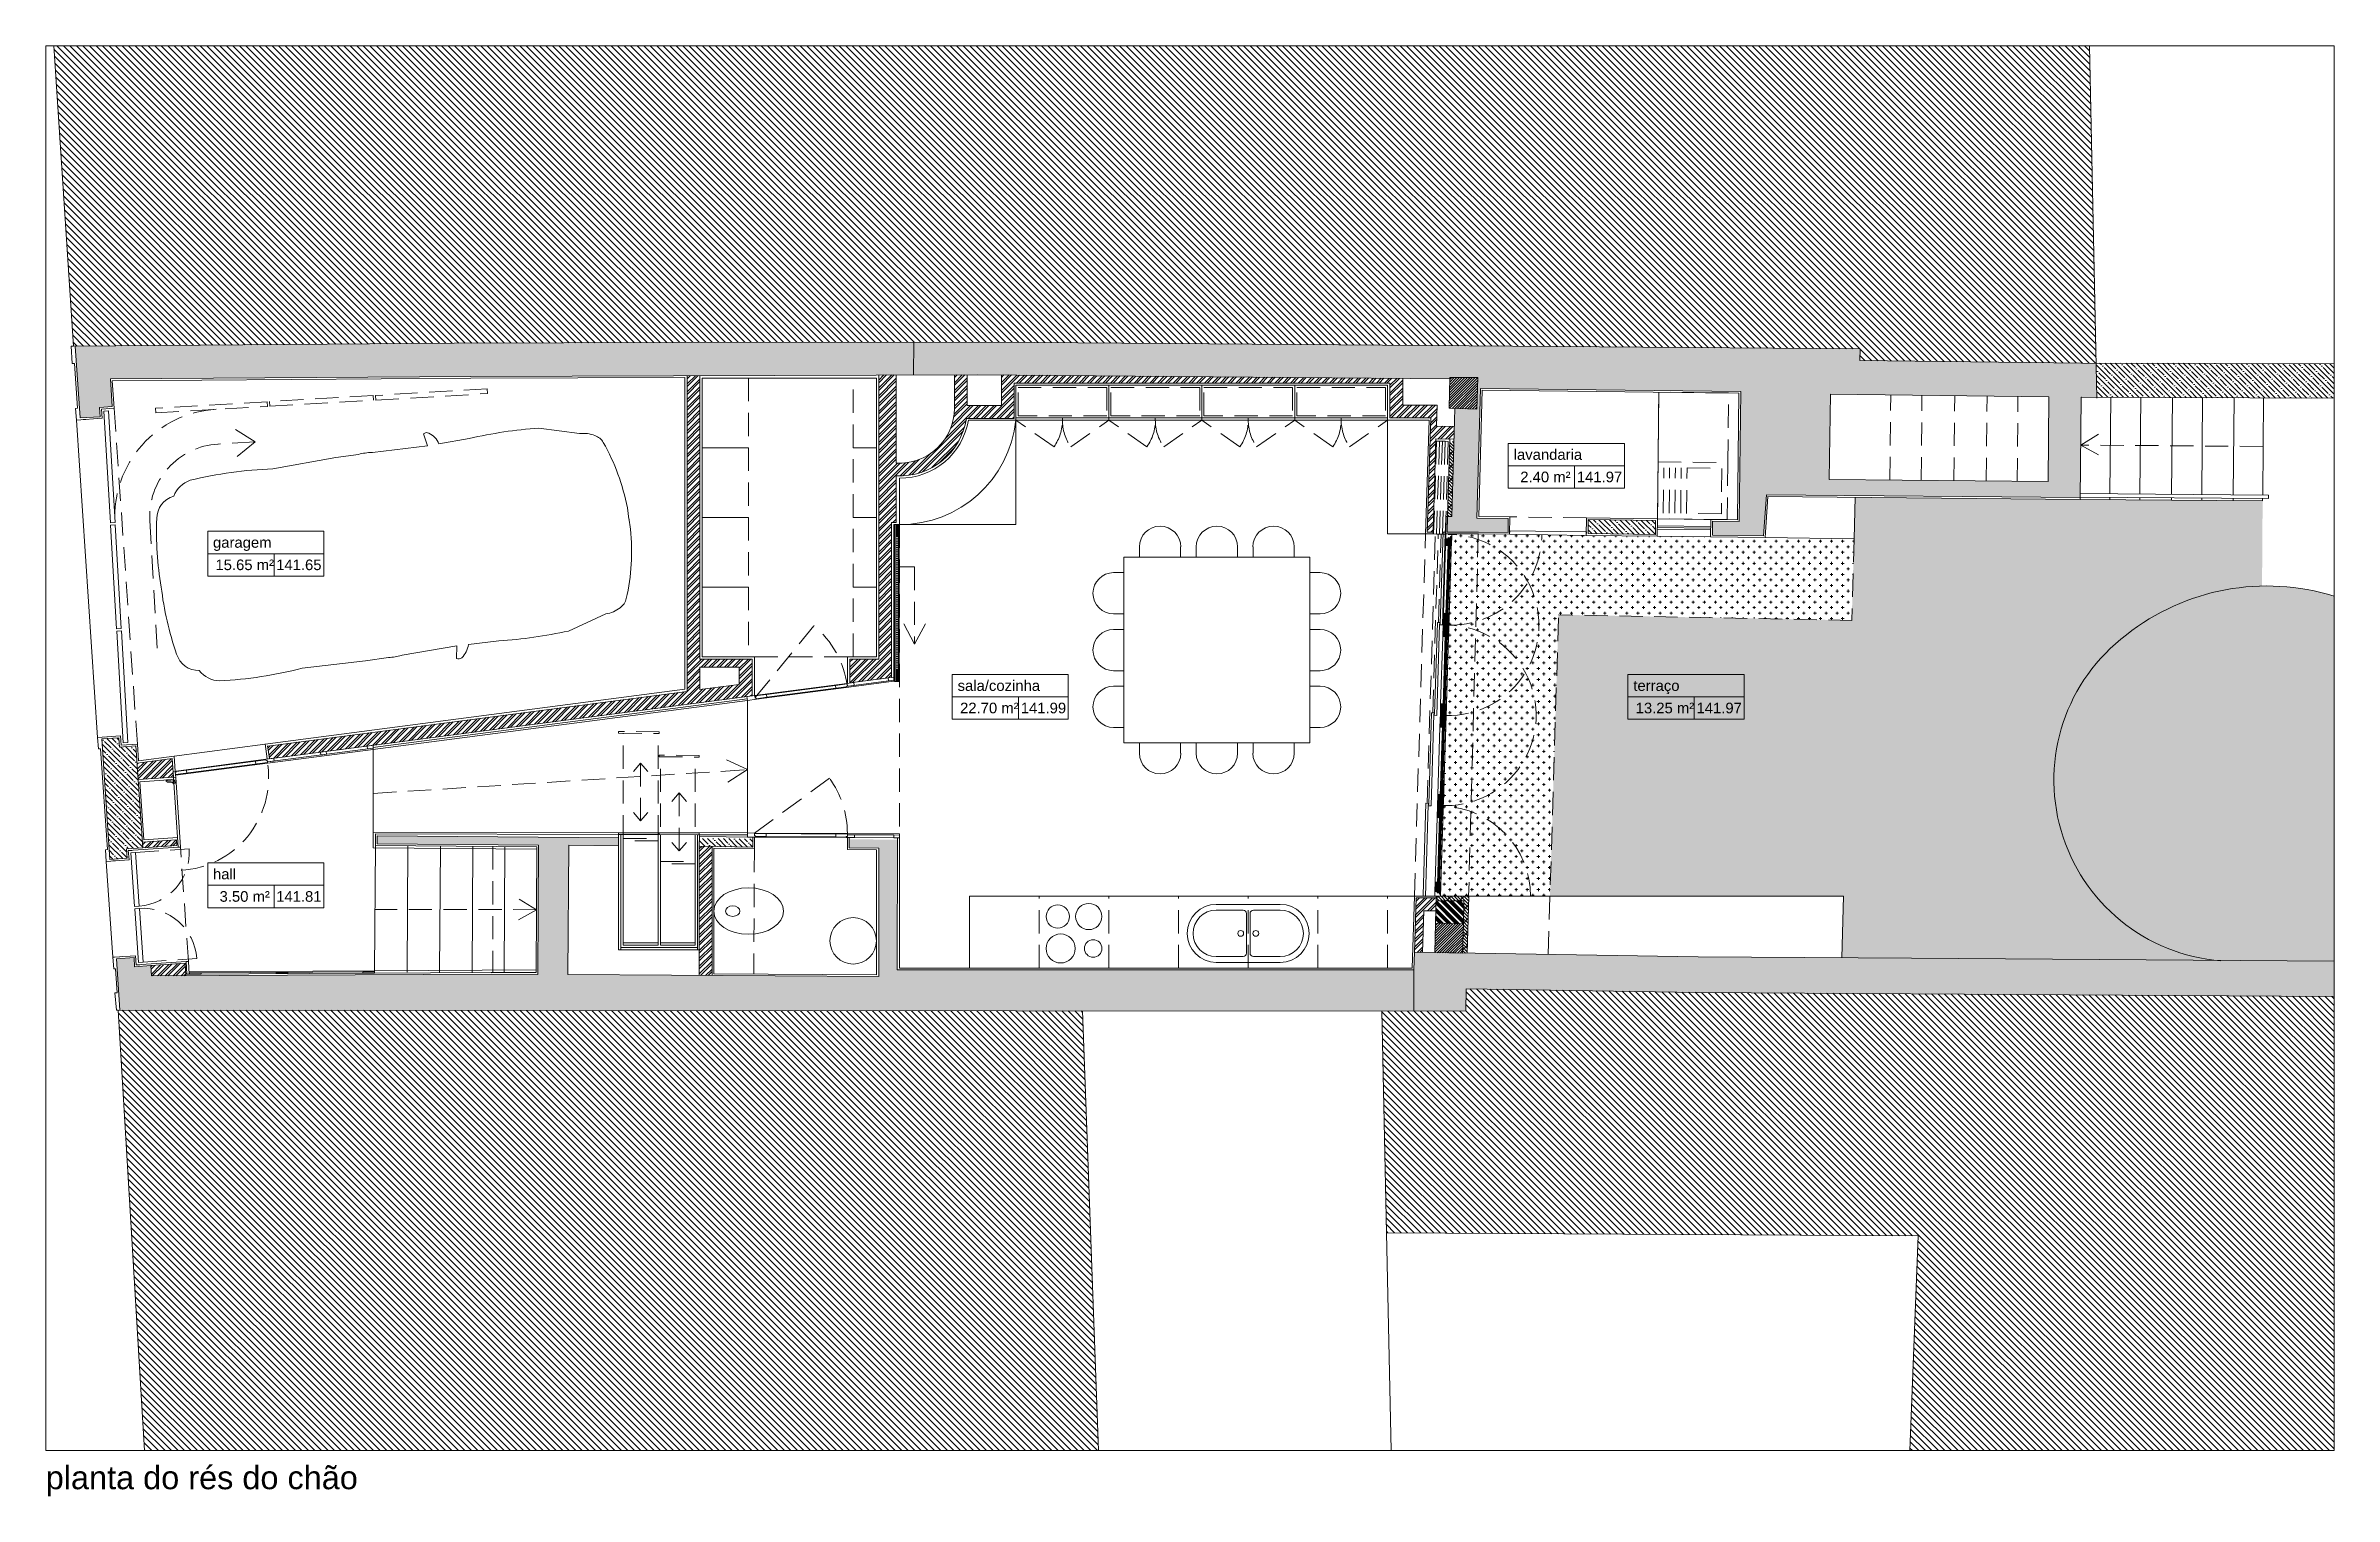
# Model space of a CAD drawing. Header units: millimetres. Extents: x 179.4 to 199.1, y -538.3 to -478.3.
# Drawn here: x 179.41 to 199.11, y -490.76 to -478.27 of the extents above; entities that cross this region are included whole.
import ezdxf
from ezdxf.enums import TextEntityAlignment as Align

# ---------------------------------------------------------------- set-up
doc = ezdxf.new("R2010")
doc.units = ezdxf.units.MM
doc.linetypes.add('DASHED', pattern=[0.75, 0.5, -0.25])
doc.linetypes.add('DASHED2', pattern=[9.525, 6.35, -3.175])
doc.layers.get('0').update_dxf_attribs({"lineweight": 5})
doc.layers.add('00_ARQ', color=251, linetype='Continuous', lineweight=5)
doc.layers.add('Invisível', color=251, linetype='Continuous', lineweight=5)
doc.styles.add('din5', font='arial.ttf', dxfattribs={"height": 0.08})
doc.styles.add('dinesc', font='arial.ttf', dxfattribs={"height": 0.18})
pattern_1 = [(315, (704.769739, -641.583433), (0.0140316502, 0.0140316502), []), (45, (704.76974, -641.58343), (-0.056126601, 0.056126601), [])]
pattern_2 = [(45, (843.83671, -347.545012), (-0.01122532015, 0.01122532015), [])]
pattern_3 = [(315, (843.83671, -347.54501), (0.0449012806, 0.0449012806), []), (315, (843.83671, -347.589914), (0.0449012806, 0.0449012806), [0.079375, -0.015875, 0, -0.015875])]
pattern_4 = [(133.227565, (150.895068, -257.782801), (0.00637559307, 0.00599285517), []), (133.227565, (150.8888834, -257.782609), (0.00637559307, 0.00599285517), [0.004375, -0.0021875])]
pattern_5 = [(133.227565, (150.885181, -258.102297), (0.00637559307, 0.00599285517), []), (133.227565, (150.878997, -258.102106), (0.00637559307, 0.00599285517), [0.004375, -0.0021875])]
pattern_6 = [(133.227565, (150.875294, -258.421792), (0.00637559307, 0.00599285517), []), (133.227565, (150.86911, -258.4216005), (0.00637559307, 0.00599285517), [0.004375, -0.0021875])]

msp = doc.modelspace()

# ---------------------------------------------------------------- texts
at = {"layer": '00_ARQ', "insert": (179.409, -490.499), "char_height": 0.2, "width": 4.455, "attachment_point": 1, "style": 'dinesc'}
msp.add_mtext('planta do rés do chão', dxfattribs=at)

# ---------------------------------------------------------------- blocks, each defined once
blk = doc.blocks.new('0legendaN')
for p, q in [((-0.49, 0.189), (-0.49, -0.189)), ((0.49, 0.189), (-0.49, 0.189)), ((-0.49, 0), (0.49, 0)), ((0.49, 0.189), (0.49, -0.189)), ((0.07, 0), (0.07, -0.189))]:
    blk.add_line(p, q)
at = {"linetype": 'Continuous'}
blk.add_line((-0.49, -0.189), (0.49, -0.189), dxfattribs=at)
at = {"linetype": 'Continuous', "style": 'din5'}
blk.add_attdef('DESIGNAÇAO', text='', height=0.0896, rotation=360, dxfattribs=at).set_placement((-0.445, 0.095), align=Align.MIDDLE_LEFT)
for tag, p in [('300,00M2', (-0.21, -0.094)), ('357.05', (0.28, -0.094))]:
    blk.add_attdef(tag, text='', height=0.0896, rotation=360, dxfattribs=at).set_placement(p, align=Align.MIDDLE_CENTER)
blk = doc.blocks.new('carro')
at = {"layer": 'Invisível'}
for points in [[(0.05, 0.007), (-0.05, -0.007, 0.080255), (-0.612, -0.214, 0.190972), (-0.671, -0.287, 0.13066), (-0.688, -0.418), (-0.736, -0.769, 0.037663), (-0.646, -1.369), (-0.601, -1.629)], [(0.036, 0.005), (0.136, 0.02, -0.080255), (0.733, -0.016, -0.190972), (0.811, -0.07, -0.13066), (0.865, -0.191), (1.012, -0.513, -0.037663), (1.097, -1.113), (1.129, -1.375)], [(1.129, -1.375, -0.172192), (1.242, -1.433, -0.316364), (1.248, -1.478), (1.141, -1.474)], [(-0.601, -1.629, 0.172192), (-0.692, -1.716, 0.316364), (-0.686, -1.762), (-0.584, -1.727)], [(1.24, -2.064, 0.071128), (1.222, -1.951)], [(1.24, -2.064), (1.27, -2.26), (1.333, -2.807, -0.04911), (1.442, -3.517, -0.218214), (1.352, -3.692, -0.3383), (1.21, -3.887, -0.053035), (0.633, -4.02)], [(-0.509, -2.321, -0.071128), (-0.525, -2.207)], [(-0.509, -2.321), (-0.481, -2.517), (-0.385, -3.059, 0.04911), (-0.286, -3.77, 0.218214), (-0.149, -3.912, 0.3383), (0.043, -4.058, 0.053035), (0.633, -4.02)]]:
    blk.add_lwpolyline(points, format="xyb", dxfattribs=at)
for points in [[(1.141, -1.474), (1.221, -1.946), (1.222, -1.951)], [(-0.584, -1.727), (-0.525, -2.202), (-0.525, -2.207)]]:
    blk.add_lwpolyline(points, dxfattribs=at)
blk = doc.blocks.new('DOBRACOZ1')
for p, q in [((-0.035, 0.012), (-0.035, 0.015)), ((-0.012, 0.015), (-0.035, 0.015)), ((-0.034, 0.011), (-0.016, 0.011)), ((-0.029, 0.005), (-0.029, 0.011)), ((-0.021, -0.005), (-0.027, 0.001)), ((-0.015, 0.012), (-0.015, 0.015)), ((-0.002, -0.006), (-0.002, 0.005)), ((-0.002, 0), (0, 0)), ((0, 0), (0, -0.046)), ((-0.023, -0.007), (-0.024, -0.002)), ((-0.019, -0.038), (-0.021, -0.013)), ((-0.015, -0.048), (-0.018, -0.012)), ((-0.017, -0.04), (-0.016, -0.04)), ((-0.015, -0.048), (-0.008, -0.048)), ((-0.006, -0.01), (-0.006, -0.046)), ((-0.006, -0.042), (-0.004, -0.042)), ((-0.004, -0.008), (-0.004, -0.008)), ((-0.004, -0.012), (0, -0.012)), ((-0.004, -0.04), (0, -0.04)), ((-0.004, -0.041), (-0.003, -0.041)), ((-0.004, -0.041), (-0.004, -0.042)), ((-0.003, -0.008), (-0.003, -0.012)), ((-0.003, -0.04), (-0.003, -0.044)), ((-0.003, -0.041), (-0.003, -0.043)), ((0, -0.046), (0, -0.046))]:
    blk.add_line(p, q)
at = {"linetype": 'DASHED2', "ltscale": 0.06}
for p, q in [((-0.032, 0.027), (-0.032, 0.015)), ((-0.032, 0.027), (-0.007, 0.027)), ((-0.007, 0.027), (-0.007, 0.015))]:
    blk.add_line(p, q, dxfattribs=at)
for centre, radius, start, end in [((-0.034, 0.012), 0.001, 180, 270), ((-0.023, 0.005), 0.006, 183.7329, 224.5333), ((-0.016, 0.012), 0.001, 270, 0), ((-0.012, 0.005), 0.01, 0, 90), ((-0.03, -0.013), 0.009, 3.7329, 44.5333), ((-0.03, -0.013), 0.012, 3.7329, 44.5333), ((-0.017, -0.038), 0.002, 183.7329, 272.062), ((-0.008, -0.046), 0.002, 270, 0), ((-0.004, -0.01), 0.002, 90, 180), ((-0.004, -0.014), 0.002, 90, 180), ((-0.004, -0.038), 0.002, 180, 270), ((-0.003, -0.046), 0.00256, 90, 167.3196), ((-0.004, -0.006), 0.002, 270, 1.6709), ((0, -0.044), 0.002, 180, 270)]:
    blk.add_arc(centre, radius, start, end)

# ---------------------------------------------------------------- hatches: boundary and pattern name
at = {"layer": '00_ARQ', "ltscale": 0.03}
h = msp.add_hatch(dxfattribs=at)
h.set_pattern_fill('ANSI31', color=256, scale=0.0125, angle=90, style=0)
h.paths.add_polyline_path([(197.003, -478.267), (179.478, -478.267), (179.648, -480.854), (182.925, -480.829), (185.755, -480.819), (187.925, -480.822), (195.028, -480.878), (195.025, -480.978), (196.935, -481), (197.061, -481)])
h = msp.add_hatch(dxfattribs=at)
h.set_pattern_fill('ANSI35', color=256, scale=0.01, angle=270, style=0)
h.set_pattern_definition(pattern_3)
h.paths.add_polyline_path([(186.88, -481.102), (186.881, -480.821), (185.755, -480.819), (182.925, -480.829), (179.663, -480.854), (179.705, -481.473), (179.878, -481.462), (179.872, -481.382), (179.982, -481.375), (179.966, -481.137), (183.068, -481.115)])
h = msp.add_hatch(dxfattribs=at)
h.set_pattern_fill('ANSI35', color=256, scale=0.01, angle=270, style=0)
h.paths.add_polyline_path([(197.061, -481), (196.935, -481), (195.025, -480.978), (195.028, -480.878), (187.925, -480.822), (186.881, -480.821), (186.88, -481.102), (187.43, -481.101), (191.496, -481.136), (191.497, -481.125), (191.737, -481.124), (191.73, -481.396), (191.54, -481.391), (191.513, -482.323), (191.475, -482.322), (191.472, -482.457), (191.742, -482.457), (191.997, -482.46), (191.998, -482.34), (191.73, -482.337), (191.759, -481.219), (194, -481.245), (193.987, -482.366), (193.758, -482.363), (193.756, -482.483), (194.196, -482.489), (194.221, -482.135), (196.923, -482.159), (196.931, -481.294), (197.067, -481.294)])
h.paths.add_polyline_path([(194.772, -481.268), (196.652, -481.29), (196.646, -482.021), (194.763, -482.004)], flags=16)
h = msp.add_hatch(dxfattribs=at)
h.set_pattern_fill('ANSI35', color=256, scale=0.01, angle=270, style=0)
h.paths.add_polyline_path([(199.109, -481.007), (197.061, -481), (197.067, -481.294), (199.109, -481.304)])
h = msp.add_hatch(dxfattribs=at)
h.set_pattern_fill('ANSI32', color=256, scale=0.005, style=0)
h.paths.add_polyline_path([(185.49, -483.549), (185.04, -483.549), (185.04, -481.109), (184.93, -481.109), (184.93, -483.828), (181.319, -484.3), (181.334, -484.409), (181.374, -484.404), (185.49, -483.865)])
h.paths.add_polyline_path([(185.04, -483.813), (185.04, -483.619), (185.378, -483.619), (185.378, -483.769)], flags=16)
h = msp.add_hatch(dxfattribs=at)
h.set_pattern_fill('ANSI32', color=256, scale=0.005, style=0)
h.paths.add_polyline_path([(186.73, -481.103), (186.58, -481.103), (186.58, -483.549), (186.33, -483.549), (186.33, -483.755), (186.366, -483.751), (186.69, -483.708), (186.69, -482.372), (186.73, -482.372), (186.73, -481.971, 0.386091), (187.335, -481.477, 0.000071), (187.335, -481.477), (187.746, -481.477), (187.746, -481.172), (190.981, -481.172), (190.981, -481.472), (191.333, -481.472), (191.302, -482.457), (191.352, -482.457), (191.377, -481.654), (191.532, -481.657), (191.535, -481.547), (191.381, -481.544), (191.386, -481.362), (191.091, -481.362), (191.091, -481.133), (187.636, -481.102), (187.636, -481.367), (187.341, -481.367), (187.341, -481.101), (187.231, -481.101), (187.231, -481.391, -0.433013), (186.73, -481.861)])
h = msp.add_hatch(dxfattribs=at)
h.set_pattern_fill('ANSI31', color=256, scale=0.005, style=0)
h.set_pattern_definition(pattern_2)
h.paths.add_polyline_path([(191.73, -481.396), (191.737, -481.124), (191.497, -481.125), (191.49, -481.39)])
h = msp.add_hatch(dxfattribs=at)
h.set_pattern_fill('GRATE', color=256, scale=0.025, angle=315, style=0)
h.set_pattern_definition(pattern_1)
h.paths.add_polyline_path([(191.532, -481.677), (191.494, -481.676), (191.475, -482.322), (191.513, -482.323)])
h = msp.add_hatch(dxfattribs=at)
h.set_pattern_fill('CROSS', color=256, scale=0.0075, style=0)
h.set_pattern_definition([(360, (639.92143, -428.093994), (0.047625, 0.047625), [0.0238125, -0.0714375]), (90, (639.933334, -428.1059), (-0.047625, 0.047625), [0.0238125, -0.0714375])])
h.paths.add_polyline_path([(198.08, -486.143, -0.677702), (197.321, -483.342, -0.164026), (198.488, -482.921), (198.493, -482.188), (194.986, -482.156), (194.956, -483.216), (192.432, -483.168), (192.358, -485.592), (194.886, -485.592), (194.871, -486.122), (195.469, -486.126)])
at = {"layer": '00_ARQ'}
h = msp.add_hatch(dxfattribs=at)
h.set_pattern_fill('ANSI33', color=256, scale=0.04, angle=180, style=0)
h.set_pattern_definition([(45, (237.314846, -518.970312), (0.0070710678, -0.0070710678), []), (45, (237.314846, -518.963241), (0.0070710678, -0.0070710678), [0.005, -0.0025])])
h.paths.add_polyline_path([(186.746, -482.492), (186.746, -482.392), (186.726, -482.392), (186.726, -482.492)])
at = {"layer": '00_ARQ', "ltscale": 0.03}
h = msp.add_hatch(dxfattribs=at)
h.set_pattern_fill('ANSI35', color=256, scale=0.01, angle=270, style=0)
h.set_pattern_definition(pattern_3)
h.paths.add_polyline_path([(193.266, -482.477), (193.268, -482.357), (192.688, -482.349), (192.687, -482.469)])
at = {"layer": '00_ARQ'}
h = msp.add_hatch(dxfattribs=at)
h.set_pattern_fill('ANSI31', color=256, scale=0.15, angle=225, style=0)
h.set_pattern_definition([(1e-14, (237.314846, -519.470312), (2e-17, -0.01875), [])])
h.paths.add_polyline_path([(186.728, -483.657), (186.746, -483.658), (186.746, -482.492), (186.731, -482.492)])
at = {"layer": '00_ARQ', "ltscale": 0.03}
h = msp.add_hatch(dxfattribs=at)
h.set_pattern_fill('CROSS', color=256, scale=0.0075, style=0)
h.set_pattern_definition([(360, (639.92143, -384.093994), (0.047625, 0.047625), [0.0238125, -0.0714375]), (90, (639.933334, -384.1059), (-0.047625, 0.047625), [0.0238125, -0.0714375])])
h.paths.add_polyline_path([(191.411, -485.59), (192.358, -485.592), (192.432, -483.168), (194.956, -483.216), (194.976, -482.514), (192.011, -482.475), (191.742, -482.472), (191.507, -482.472)])
at = {"layer": '00_ARQ'}
h = msp.add_hatch(dxfattribs=at)
h.set_pattern_fill('ANSI33', color=256, scale=0.035, angle=268.2276, style=0)
h.set_pattern_definition([(223.227565, (136.9735775, -707.665641), (0.00599285517, -0.00637559307), []), (223.227565, (136.967393, -707.665449), (0.00599285517, -0.00637559307), [0.004375, -0.0021875])])
h.paths.add_polyline_path([(191.509, -482.574), (191.51, -482.559), (191.5, -482.558), (191.499, -482.573)])
h.paths.add_polyline_path([(191.481, -482.507), (191.501, -482.508), (191.502, -482.498), (191.512, -482.498), (191.51, -482.559), (191.48, -482.558), (191.479, -482.573), (191.459, -482.572), (191.461, -482.517), (191.481, -482.517)])
at = {"layer": '00_ARQ', "ltscale": 0.03}
h = msp.add_hatch(dxfattribs=at)
h.set_pattern_fill('GRASS', color=256, scale=0.002, style=0)
h.set_pattern_definition([(90, (0, 0), (-0.035921, 0.035921), [0.009525, -0.062317]), (45, (0, 0), (-0.0359210245, 0.0359210245), [0.009525, -0.041275]), (135, (0, 0), (-0.0359210245, -0.0359210245), [0.009525, -0.041275])])
h.paths.add_polyline_path([(199.109, -483.009, 0.248574), (197.321, -483.342, 0.677702), (198.08, -486.143), (199.109, -486.15)])
at = {"layer": '00_ARQ'}
h = msp.add_hatch(dxfattribs=at)
h.set_pattern_fill('ANSI33', color=256, scale=0.035, angle=268.2276, style=0)
h.set_pattern_definition(pattern_6)
h.paths.add_polyline_path([(191.488, -483.275), (191.491, -483.172), (191.461, -483.171), (191.461, -483.156), (191.441, -483.155), (191.438, -483.254), (191.448, -483.254), (191.448, -483.264), (191.468, -483.265), (191.468, -483.275)])
h.paths.add_polyline_path([(191.491, -483.157), (191.491, -483.172), (191.481, -483.171), (191.481, -483.156)])
h = msp.add_hatch(dxfattribs=at)
h.set_pattern_fill('ANSI33', color=256, scale=0.035, angle=268.2276, style=0)
h.set_pattern_definition(pattern_6)
h.paths.add_polyline_path([(191.485, -483.357), (191.486, -483.342), (191.476, -483.341), (191.475, -483.356)])
edge = h.paths.add_edge_path()
edge.add_line((191.448, -483.267), (191.468, -483.268))
edge.add_line((191.468, -483.268), (191.468, -483.278))
edge.add_line((191.468, -483.278), (191.488, -483.278))
edge.add_line((191.488, -483.278), (191.486, -483.342))
edge.add_line((191.486, -483.342), (191.456, -483.341))
edge.add_line((191.456, -483.341), (191.455, -483.356))
edge.add_line((191.455, -483.356), (191.435, -483.355))
edge.add_line((191.435, -483.355), (191.438, -483.257))
edge.add_line((191.438, -483.257), (191.448, -483.257))
edge.add_line((191.448, -483.257), (191.448, -483.267))
edge.add_line((191.448, -483.267), (191.468, -483.268))
h = msp.add_hatch(dxfattribs=at)
h.set_pattern_fill('ANSI33', color=256, scale=0.04, angle=180, style=0)
h.set_pattern_definition([(45, (237.314846, -520.220312), (0.0070710678, -0.0070710678), []), (45, (237.314846, -520.213241), (0.0070710678, -0.0070710678), [0.005, -0.0025])])
h.paths.add_polyline_path([(186.746, -483.742), (186.746, -483.642), (186.726, -483.642), (186.726, -483.742)])
h = msp.add_hatch(dxfattribs=at)
h.set_pattern_fill('ANSI33', color=256, scale=0.035, angle=268.2276, style=0)
h.set_pattern_definition(pattern_5)
h.paths.add_polyline_path([(191.464, -484.038), (191.461, -484.122), (191.431, -484.121), (191.431, -484.136), (191.411, -484.135), (191.415, -484.017), (191.435, -484.017), (191.434, -484.027), (191.454, -484.028), (191.454, -484.038)])
h.paths.add_polyline_path([(191.461, -484.137), (191.461, -484.122), (191.451, -484.121), (191.451, -484.136)])
h = msp.add_hatch(dxfattribs=at)
h.set_pattern_fill('ANSI33', color=256, scale=0.035, angle=268.2276, style=0)
h.set_pattern_definition(pattern_5)
h.paths.add_polyline_path([(191.434, -484.024), (191.454, -484.025), (191.454, -484.035), (191.464, -484.035), (191.467, -483.952), (191.437, -483.951), (191.437, -483.936), (191.417, -483.935), (191.415, -484.014), (191.435, -484.014)])
h.paths.add_polyline_path([(191.467, -483.937), (191.467, -483.952), (191.457, -483.951), (191.457, -483.936)])
at = {"layer": '00_ARQ', "ltscale": 0.03}
h = msp.add_hatch(dxfattribs=at)
h.set_pattern_fill('ANSI35', color=256, scale=0.01, angle=270, style=0)
h.set_pattern_definition(pattern_3)
h.paths.add_polyline_path([(180.11, -485.265), (180.104, -485.185), (180.244, -485.176), (180.184, -484.298), (180.044, -484.307), (180.038, -484.227), (179.891, -484.237), (179.961, -485.275)])
h = msp.add_hatch(dxfattribs=at)
h.set_pattern_fill('ANSI32', color=256, scale=0.005, style=0)
h.paths.add_polyline_path([(180.194, -484.448), (180.204, -484.587), (180.508, -484.566), (180.497, -484.407)])
at = {"layer": '00_ARQ'}
h = msp.add_hatch(dxfattribs=at)
h.set_pattern_fill('ANSI33', color=256, scale=0.035, angle=268.2276, style=0)
h.set_pattern_definition(pattern_4)
h.paths.add_polyline_path([(191.437, -484.917), (191.437, -484.902), (191.427, -484.901), (191.427, -484.916)])
edge = h.paths.add_edge_path()
edge.add_line((191.4, -484.827), (191.42, -484.827))
edge.add_line((191.42, -484.827), (191.419, -484.837))
edge.add_line((191.419, -484.837), (191.439, -484.838))
edge.add_line((191.439, -484.838), (191.437, -484.902))
edge.add_line((191.437, -484.902), (191.407, -484.901))
edge.add_line((191.407, -484.901), (191.407, -484.916))
edge.add_line((191.407, -484.916), (191.387, -484.915))
edge.add_line((191.387, -484.915), (191.39, -484.817))
edge.add_line((191.39, -484.817), (191.4, -484.817))
edge.add_line((191.4, -484.817), (191.4, -484.827))
edge.add_line((191.4, -484.827), (191.42, -484.827))
h = msp.add_hatch(dxfattribs=at)
h.set_pattern_fill('ANSI33', color=256, scale=0.035, angle=268.2276, style=0)
h.set_pattern_definition(pattern_4)
h.paths.add_polyline_path([(191.439, -484.835), (191.443, -484.732), (191.413, -484.731), (191.413, -484.716), (191.393, -484.715), (191.39, -484.814), (191.4, -484.814), (191.4, -484.824), (191.42, -484.824), (191.419, -484.834)])
h.paths.add_polyline_path([(191.443, -484.717), (191.443, -484.732), (191.433, -484.731), (191.433, -484.716)])
at = {"layer": '00_ARQ', "ltscale": 0.03}
h = msp.add_hatch(dxfattribs=at)
h.set_pattern_fill('ANSI35', color=256, scale=0.01, angle=270, style=0)
h.set_pattern_definition(pattern_3)
h.paths.add_polyline_path([(191.186, -486.582), (191.186, -486.227), (186.74, -486.227), (186.74, -485.105), (186.325, -485.102), (186.325, -485.174), (186.58, -485.177), (186.58, -486.284), (183.905, -486.267), (183.912, -485.153), (184.34, -485.157), (184.34, -485.088), (182.262, -485.071), (182.262, -485.141), (183.652, -485.151), (183.645, -486.265), (183.245, -486.263), (180.32, -486.279), (180.314, -486.19), (180.174, -486.2), (180.169, -486.12), (180.018, -486.13), (180.048, -486.573)])
h = msp.add_hatch(dxfattribs=at)
h.set_pattern_fill('ANSI32', color=256, scale=0.005, style=0)
h.paths.add_polyline_path([(180.538, -485.156), (180.535, -485.106), (180.241, -485.126), (180.244, -485.176)])
h = msp.add_hatch(dxfattribs=at)
h.set_pattern_fill('ANSI35', color=256, scale=0.01, angle=270, style=0)
h.set_pattern_definition(pattern_3)
h.paths.add_polyline_path([(185.495, -485.169), (185.495, -485.098), (185.035, -485.094), (185.035, -485.162)])
h = msp.add_hatch(dxfattribs=at)
h.set_pattern_fill('ANSI32', color=256, scale=0.005, style=0)
h.paths.add_polyline_path([(185.145, -486.275), (185.145, -485.164), (185.035, -485.163), (185.035, -486.274)])
at = {"layer": '00_ARQ'}
h = msp.add_hatch(dxfattribs=at)
h.set_pattern_fill('ANSI33', color=256, scale=0.035, angle=268.2276, style=0)
h.set_pattern_definition([(133.227565, (150.905716, -257.438685), (0.00637559307, 0.00599285517), []), (133.227565, (150.899532, -257.438494), (0.00637559307, 0.00599285517), [0.004375, -0.0021875])])
h.paths.add_polyline_path([(191.42, -485.472), (191.419, -485.487), (191.409, -485.487), (191.41, -485.472)])
h.paths.add_polyline_path([(191.387, -485.56), (191.407, -485.56), (191.407, -485.57), (191.417, -485.57), (191.419, -485.487), (191.389, -485.486), (191.39, -485.471), (191.37, -485.47), (191.367, -485.549), (191.387, -485.55)])
at = {"layer": '00_ARQ', "ltscale": 0.03}
h = msp.add_hatch(dxfattribs=at)
h.set_pattern_fill('GRATE', color=256, scale=0.025, angle=315, style=0)
h.set_pattern_definition(pattern_1)
h.paths.add_polyline_path([(191.646, -486.082), (191.659, -485.592), (191.658, -485.592), (191.465, -485.592, -0.018294), (191.408, -485.592), (191.379, -485.592), (191.378, -485.632), (191.618, -485.632), (191.613, -485.831), (191.606, -486.082)])
h = msp.add_hatch(dxfattribs=at)
h.set_pattern_fill('ANSI32', color=256, scale=0.005, style=0)
h.paths.add_polyline_path([(191.376, -485.717), (191.379, -485.607), (191.205, -485.607), (191.191, -486.075), (191.261, -486.076), (191.272, -485.717)])
h = msp.add_hatch(dxfattribs=at)
h.set_pattern_fill('ANSI34', color=256, scale=0.0025, angle=270, style=0)
h.set_pattern_definition([(315, (704.76974, -641.583433), (0.0336759605, 0.0336759605), []), (315, (704.76974, -641.59466), (0.0336759605, 0.0336759605), []), (315, (704.76974, -641.605883), (0.0336759605, 0.0336759605), []), (315, (704.76974, -641.61711), (0.0336759605, 0.0336759605), [])])
h.paths.add_polyline_path([(191.613, -485.831), (191.618, -485.632), (191.378, -485.632), (191.373, -485.825)])
h = msp.add_hatch(dxfattribs=at)
h.set_pattern_fill('ANSI31', color=256, scale=0.005, style=0)
h.set_pattern_definition(pattern_2)
h.paths.add_polyline_path([(191.606, -486.082), (191.613, -485.831), (191.373, -485.825), (191.367, -486.078)])
h = msp.add_hatch(dxfattribs=at)
h.set_pattern_fill('ANSI32', color=256, scale=0.005, style=0)
h.paths.add_polyline_path([(180.616, -486.277), (180.608, -486.17), (180.314, -486.19), (180.32, -486.279)])
h = msp.add_hatch(dxfattribs=at)
h.set_pattern_fill('ANSI35', color=256, scale=0.01, angle=270, style=0)
h.paths.add_polyline_path([(199.109, -486.15), (195.469, -486.126), (193.633, -486.114), (191.191, -486.075), (191.186, -486.227), (191.186, -486.582), (191.633, -486.583), (191.638, -486.389), (193.63, -486.42), (195.467, -486.433), (199.109, -486.456)])
h = msp.add_hatch(dxfattribs=at)
h.set_pattern_fill('ANSI31', color=256, scale=0.0125, angle=90, style=0)
h.paths.add_polyline_path([(199.109, -486.456), (195.467, -486.433), (193.63, -486.42), (191.638, -486.389), (191.633, -486.583), (190.912, -486.582), (190.951, -488.49), (195.527, -488.517), (195.455, -490.367), (199.109, -490.367)])
h = msp.add_hatch(dxfattribs=at)
h.set_pattern_fill('ANSI31', color=256, scale=0.0125, angle=90, style=0)
h.paths.add_polyline_path([(188.335, -486.58), (180.033, -486.573), (180.26, -490.367), (188.471, -490.367)])
h.paths.add_polyline_path([(187.996, -487.925), (188.157, -487.925), (188.157, -488.04), (187.996, -488.04)], flags=24)
h.paths.add_polyline_path([(186.113, -487.925), (186.273, -487.925), (186.273, -488.04), (186.113, -488.04)], flags=24)
h.paths.add_polyline_path([(180.767, -487.886), (180.914, -487.886), (180.914, -488.001), (180.767, -488.001)], flags=24)

# ---------------------------------------------------------------- linework, layer by layer
at = {"layer": '00_ARQ'}
for p, q in [((179.478, -478.267), (179.648, -480.854)), ((197.003, -478.267), (197.067, -481.302)), ((179.648, -480.854), (179.627, -480.856)), ((179.638, -481.005), (179.627, -480.856)), ((182.925, -480.829), (179.648, -480.854)), ((179.663, -480.854), (179.705, -481.473)), ((182.925, -480.829), (185.755, -480.819)), ((187.925, -480.822), (185.755, -480.819)), ((195.028, -480.878), (187.925, -480.822)), ((179.658, -481.004), (179.638, -481.005)), ((179.658, -481.004), (179.684, -481.39)), ((195.028, -480.878), (195.025, -480.978)), ((195.025, -480.978), (196.935, -481)), ((196.935, -481), (199.109, -481.007)), ((183.068, -481.115), (179.966, -481.137)), ((179.966, -481.137), (179.982, -481.375)), ((183.068, -481.13), (179.982, -481.152)), ((179.982, -481.152), (179.998, -481.389)), ((183.068, -481.115), (187.43, -481.101)), ((183.068, -481.13), (184.91, -481.124)), ((184.91, -483.81), (184.91, -481.124)), ((184.93, -483.828), (184.93, -481.109)), ((185.04, -483.549), (185.04, -481.109)), ((185.06, -483.529), (185.06, -481.129)), ((185.06, -481.129), (186.56, -481.129)), ((186.56, -483.529), (186.56, -481.129)), ((186.58, -483.549), (186.58, -481.103)), ((186.73, -481.861), (186.73, -481.103)), ((187.231, -481.391), (187.231, -481.101)), ((187.341, -481.367), (187.341, -481.101)), ((191.496, -481.136), (187.43, -481.101)), ((187.636, -481.367), (187.636, -481.102)), ((187.746, -481.477), (187.746, -481.172)), ((187.746, -481.172), (190.981, -481.172)), ((187.76, -481.492), (187.761, -481.192)), ((187.761, -481.192), (190.961, -481.192)), ((188.576, -481.126), (188.576, -481.125)), ((189.161, -481.131), (189.161, -481.13)), ((189.176, -481.131), (189.176, -481.13)), ((189.776, -481.136), (189.776, -481.136)), ((190.376, -481.141), (190.376, -481.141)), ((190.961, -481.492), (190.961, -481.192)), ((190.976, -481.147), (190.976, -481.147)), ((190.981, -481.472), (190.981, -481.172)), ((191.091, -481.362), (191.091, -481.133)), ((191.759, -481.219), (191.73, -482.337)), ((191.774, -481.234), (191.745, -482.322)), ((191.759, -481.219), (194, -481.245)), ((191.774, -481.234), (193.984, -481.259)), ((193.283, -482.342), (193.296, -481.251)), ((193.972, -482.351), (193.984, -481.259)), ((193.987, -482.366), (194, -481.245)), ((194.763, -482.004), (194.772, -481.268)), ((194.772, -481.268), (196.652, -481.29)), ((179.684, -481.39), (179.666, -481.391)), ((179.666, -481.391), (179.673, -481.491)), ((179.878, -481.462), (179.705, -481.473)), ((179.982, -481.375), (179.872, -481.382)), ((179.872, -481.382), (179.878, -481.462)), ((179.998, -481.389), (179.888, -481.396)), ((179.918, -481.394), (179.888, -481.396)), ((179.888, -481.396), (179.894, -481.476)), ((179.95, -481.412), (179.91, -481.415)), ((179.966, -482.376), (179.91, -481.415)), ((180.006, -482.374), (179.95, -481.412)), ((187.636, -481.367), (187.341, -481.367)), ((191.091, -481.362), (191.386, -481.362)), ((191.386, -481.362), (191.381, -481.544)), ((191.513, -482.323), (191.54, -481.391)), ((196.646, -482.021), (196.652, -481.29)), ((196.923, -482.174), (196.931, -481.293)), ((196.931, -481.293), (196.935, -481.293)), ((196.931, -481.294), (199.109, -481.304)), ((197.178, -482.126), (197.186, -481.295)), ((197.437, -482.128), (197.444, -481.296)), ((197.709, -482.131), (197.717, -481.297)), ((197.969, -482.133), (197.976, -481.299)), ((198.24, -482.135), (198.247, -481.3)), ((198.494, -482.138), (198.501, -481.301)), ((179.894, -481.476), (179.673, -481.491)), ((179.73, -481.487), (179.754, -481.485)), ((187.746, -481.477), (187.335, -481.477)), ((187.76, -481.492), (187.353, -481.492)), ((190.961, -481.492), (190.961, -482.472)), ((190.961, -481.492), (191.317, -481.492)), ((190.981, -481.472), (191.333, -481.472)), ((191.317, -481.492), (191.287, -482.472)), ((191.333, -481.472), (191.302, -482.457)), ((191.377, -481.654), (191.352, -482.457)), ((191.532, -481.657), (191.377, -481.654)), ((191.535, -481.547), (191.381, -481.544)), ((191.475, -482.321), (191.495, -481.656)), ((186.73, -482.372), (186.73, -481.971)), ((186.76, -482.392), (186.76, -481.992)), ((196.646, -482.021), (194.763, -482.004)), ((194.196, -482.489), (194.221, -482.135)), ((194.21, -482.504), (194.235, -482.15)), ((196.923, -482.159), (194.221, -482.135)), ((196.923, -482.174), (194.235, -482.15)), ((194.986, -482.156), (194.976, -482.514)), ((198.544, -482.138), (196.923, -482.124)), ((198.543, -482.168), (196.923, -482.154)), ((198.493, -482.188), (196.923, -482.174)), ((197.178, -482.176), (197.178, -482.156)), ((197.436, -482.178), (197.437, -482.158)), ((197.709, -482.181), (197.709, -482.161)), ((197.969, -482.183), (197.969, -482.163)), ((198.239, -482.185), (198.239, -482.165)), ((198.493, -482.188), (198.493, -482.168)), ((198.543, -482.168), (198.544, -482.138)), ((179.966, -482.376), (180.006, -482.374)), ((179.967, -482.396), (180.007, -482.394)), ((180.019, -483.288), (179.967, -482.396)), ((180.059, -483.286), (180.007, -482.394)), ((186.69, -482.372), (186.73, -482.372)), ((186.69, -482.372), (186.69, -483.708)), ((186.76, -482.392), (186.71, -482.392)), ((186.71, -482.392), (186.71, -483.706)), ((191.461, -482.472), (191.465, -482.322)), ((191.475, -482.322), (191.465, -482.322)), ((191.472, -482.457), (191.475, -482.322)), ((191.513, -482.323), (191.475, -482.322)), ((191.998, -482.34), (191.73, -482.337)), ((192.013, -482.325), (191.745, -482.322)), ((191.997, -482.46), (191.998, -482.34)), ((192.011, -482.475), (192.013, -482.325)), ((192.671, -482.484), (192.673, -482.334)), ((193.283, -482.342), (192.673, -482.334)), ((193.281, -482.492), (193.283, -482.342)), ((193.742, -482.408), (193.282, -482.402)), ((193.742, -482.423), (193.282, -482.417)), ((193.742, -482.438), (193.282, -482.432)), ((193.743, -482.348), (193.283, -482.342)), ((193.741, -482.498), (193.743, -482.348)), ((193.972, -482.351), (193.743, -482.348)), ((193.756, -482.483), (193.758, -482.363)), ((193.987, -482.366), (193.758, -482.363)), ((188.824, -482.672), (188.824, -482.583)), ((189.179, -482.672), (189.179, -482.583)), ((189.313, -482.672), (189.313, -482.583)), ((189.668, -482.672), (189.668, -482.583)), ((189.802, -482.672), (189.802, -482.583)), ((190.157, -482.672), (190.157, -482.583)), ((190.961, -482.472), (191.287, -482.472)), ((191.352, -482.472), (191.287, -482.472)), ((191.352, -482.457), (191.302, -482.457)), ((191.352, -482.457), (191.352, -482.472)), ((191.416, -485.59), (191.51, -482.527)), ((191.441, -483.155), (191.459, -482.572)), ((191.742, -482.472), (191.461, -482.472)), ((191.742, -482.457), (191.472, -482.457)), ((191.509, -482.574), (191.491, -483.157)), ((191.997, -482.46), (191.742, -482.457)), ((192.011, -482.475), (191.742, -482.472)), ((193.281, -482.492), (192.671, -482.484)), ((193.741, -482.498), (193.281, -482.492)), ((194.21, -482.504), (193.741, -482.498)), ((194.196, -482.489), (193.756, -482.483)), ((194.976, -482.514), (194.21, -482.504)), ((188.691, -482.805), (188.602, -482.805)), ((190.291, -482.672), (188.691, -482.672)), ((188.691, -482.672), (188.691, -484.272)), ((190.291, -482.672), (190.291, -484.272)), ((190.291, -482.805), (190.379, -482.805)), ((188.691, -483.161), (188.602, -483.161)), ((190.291, -483.161), (190.379, -483.161)), ((180.019, -483.288), (180.059, -483.286)), ((180.02, -483.308), (180.06, -483.306)), ((180.076, -484.27), (180.02, -483.308)), ((180.116, -484.267), (180.06, -483.306)), ((188.691, -483.294), (188.602, -483.294)), ((190.291, -483.294), (190.379, -483.294)), ((191.417, -483.935), (191.435, -483.355)), ((191.467, -483.937), (191.485, -483.357)), ((185.49, -483.549), (185.04, -483.549)), ((185.04, -483.813), (185.04, -483.619)), ((185.378, -483.619), (185.04, -483.619)), ((185.51, -483.529), (185.06, -483.529)), ((185.378, -483.769), (185.378, -483.619)), ((185.49, -483.865), (185.49, -483.549)), ((185.51, -483.863), (185.51, -483.529)), ((186.31, -483.758), (186.31, -483.529)), ((186.56, -483.529), (186.31, -483.529)), ((186.33, -483.755), (186.33, -483.549)), ((186.58, -483.549), (186.33, -483.549)), ((184.91, -483.81), (181.297, -484.282)), ((184.93, -483.828), (181.32, -484.3)), ((185.378, -483.769), (185.04, -483.813)), ((186.69, -483.708), (186.33, -483.755)), ((186.71, -483.726), (186.71, -483.726)), ((188.691, -483.65), (188.602, -483.65)), ((188.691, -483.783), (188.602, -483.783)), ((190.291, -483.65), (190.379, -483.65)), ((190.291, -483.783), (190.379, -483.783)), ((185.492, -483.865), (181.334, -484.409)), ((185.447, -483.891), (182.226, -484.312)), ((185.449, -483.906), (182.226, -484.327)), ((185.45, -485.047), (185.449, -483.906)), ((180.052, -484.211), (179.856, -484.225)), ((179.863, -484.324), (179.856, -484.225)), ((179.915, -484.221), (179.94, -484.219)), ((180.052, -484.211), (180.058, -484.291)), ((188.691, -484.139), (188.602, -484.139)), ((190.291, -484.139), (190.379, -484.139)), ((191.393, -484.715), (191.411, -484.135)), ((191.461, -484.137), (191.443, -484.717)), ((179.882, -484.323), (179.863, -484.324)), ((179.882, -484.323), (179.94, -485.191)), ((180.038, -484.227), (179.891, -484.237)), ((179.891, -484.237), (179.961, -485.275)), ((180.038, -484.227), (180.044, -484.307)), ((180.184, -484.298), (180.044, -484.307)), ((180.198, -484.282), (180.058, -484.291)), ((180.058, -484.291), (180.088, -484.289)), ((180.116, -484.267), (180.076, -484.27)), ((180.184, -484.298), (180.244, -485.176)), ((180.195, -484.447), (180.497, -484.407)), ((180.196, -484.262), (180.196, -484.262)), ((180.198, -484.282), (180.207, -484.426)), ((180.208, -484.425), (180.516, -484.385)), ((180.508, -484.566), (180.497, -484.407)), ((180.524, -484.515), (180.515, -484.385)), ((180.516, -484.385), (181.297, -484.282)), ((182.228, -485.04), (182.228, -484.323)), ((190.291, -484.272), (188.691, -484.272)), ((188.824, -484.272), (188.824, -484.361)), ((189.179, -484.272), (189.179, -484.361)), ((189.313, -484.272), (189.313, -484.361)), ((189.668, -484.272), (189.668, -484.361)), ((189.802, -484.272), (189.802, -484.361)), ((190.157, -484.272), (190.157, -484.361)), ((180.508, -484.566), (180.204, -484.587)), ((180.509, -484.586), (180.22, -484.606)), ((180.22, -484.606), (180.254, -485.105)), ((191.37, -485.47), (191.387, -484.915)), ((191.437, -484.917), (191.42, -485.472)), ((179.94, -485.191), (179.923, -485.192)), ((179.923, -485.192), (179.93, -485.292)), ((180.244, -485.176), (180.104, -485.185)), ((180.104, -485.185), (180.11, -485.265)), ((180.55, -485.17), (180.12, -485.199)), ((180.15, -485.197), (180.12, -485.199)), ((180.12, -485.199), (180.126, -485.279)), ((180.535, -485.106), (180.241, -485.126)), ((180.538, -485.156), (180.244, -485.176)), ((180.544, -485.085), (180.254, -485.105)), ((180.535, -485.106), (180.538, -485.156)), ((182.227, -485.175), (182.228, -485.04)), ((182.227, -485.175), (183.637, -485.186)), ((185.45, -485.047), (182.228, -485.04)), ((182.247, -485.056), (184.34, -485.06)), ((182.247, -485.156), (182.247, -485.056)), ((182.247, -485.156), (183.637, -485.166)), ((182.262, -485.071), (184.34, -485.088)), ((182.262, -485.141), (182.262, -485.071)), ((182.262, -485.141), (183.652, -485.151)), ((183.637, -485.166), (183.63, -486.25)), ((183.652, -485.151), (183.645, -486.265)), ((183.912, -485.153), (183.905, -486.267)), ((183.912, -485.153), (184.34, -485.157)), ((184.34, -486.054), (184.34, -485.045)), ((184.36, -486.054), (184.36, -485.06)), ((185.02, -486.054), (185.02, -485.061)), ((185.035, -485.062), (185.45, -485.062)), ((185.036, -485.079), (185.035, -485.062)), ((185.035, -485.162), (185.036, -485.079)), ((185.035, -485.162), (185.495, -485.169)), ((185.035, -486.274), (185.035, -485.163)), ((185.036, -485.079), (185.496, -485.083)), ((185.145, -486.275), (185.145, -485.164)), ((185.16, -485.179), (185.51, -485.185)), ((185.16, -486.26), (185.16, -485.179)), ((185.495, -485.169), (185.496, -485.083)), ((185.51, -485.185), (185.51, -485.083)), ((186.31, -485.086), (186.76, -485.09)), ((186.31, -485.189), (186.31, -485.086)), ((186.31, -485.189), (186.56, -485.192)), ((186.325, -485.174), (186.326, -485.087)), ((186.325, -485.174), (186.58, -485.177)), ((186.326, -485.087), (186.741, -485.09)), ((186.56, -486.269), (186.56, -485.192)), ((186.58, -486.284), (186.58, -485.177)), ((186.74, -486.227), (186.741, -485.09)), ((186.76, -486.212), (186.76, -485.09)), ((180.126, -485.279), (179.93, -485.292)), ((180.11, -485.265), (179.961, -485.275)), ((179.986, -485.288), (180.01, -485.287)), ((180.182, -485.215), (180.142, -485.218)), ((180.142, -485.218), (180.174, -485.68)), ((180.182, -485.215), (180.214, -485.677)), ((187.361, -486.212), (187.361, -485.592)), ((191.191, -485.592), (187.361, -485.592)), ((191.191, -485.592), (191.171, -486.212)), ((191.373, -485.825), (191.379, -485.592)), ((191.646, -486.082), (191.659, -485.592)), ((191.658, -485.592), (194.886, -485.592)), ((194.886, -485.592), (194.871, -486.122)), ((180.174, -485.68), (180.214, -485.677)), ((180.175, -485.7), (180.215, -485.697)), ((180.175, -485.7), (180.207, -486.162)), ((180.215, -485.697), (180.247, -486.16)), ((191.205, -485.607), (191.191, -486.075)), ((191.272, -485.717), (191.261, -486.077)), ((191.613, -485.831), (191.618, -485.632)), ((180.002, -486.116), (179.988, -486.117)), ((179.995, -486.217), (179.988, -486.117)), ((180.183, -486.104), (180.002, -486.116)), ((180.169, -486.12), (180.018, -486.13)), ((180.018, -486.13), (180.048, -486.573)), ((180.043, -486.113), (180.067, -486.112)), ((180.169, -486.12), (180.174, -486.2)), ((180.314, -486.19), (180.174, -486.2)), ((180.183, -486.104), (180.188, -486.184)), ((180.617, -486.155), (180.188, -486.184)), ((180.188, -486.184), (180.218, -486.182)), ((180.247, -486.16), (180.207, -486.162)), ((180.608, -486.17), (180.314, -486.19)), ((180.314, -486.19), (180.32, -486.279)), ((180.608, -486.17), (180.616, -486.277)), ((185.035, -486.054), (184.34, -486.054)), ((185.02, -486.034), (184.36, -486.034)), ((191.191, -486.075), (191.186, -486.227)), ((193.633, -486.114), (191.191, -486.075)), ((193.633, -486.114), (195.469, -486.126)), ((195.469, -486.126), (199.109, -486.15)), ((180.009, -486.216), (179.995, -486.217)), ((180.009, -486.216), (180.023, -486.423)), ((180.32, -486.279), (183.245, -486.263)), ((180.635, -486.262), (183.245, -486.248)), ((182.24, -486.234), (183.631, -486.226)), ((183.63, -486.25), (183.245, -486.248)), ((183.645, -486.265), (183.245, -486.263)), ((186.58, -486.284), (183.905, -486.267)), ((186.56, -486.269), (185.16, -486.26)), ((191.186, -486.227), (186.74, -486.227)), ((191.171, -486.212), (186.76, -486.212)), ((191.638, -486.389), (191.633, -486.583)), ((191.638, -486.389), (191.633, -486.583)), ((193.63, -486.42), (191.638, -486.389)), ((180.023, -486.423), (180.005, -486.425)), ((180.005, -486.425), (180.017, -486.574)), ((180.033, -486.573), (180.017, -486.574)), ((180.033, -486.573), (191.633, -486.583)), ((180.033, -486.573), (180.26, -490.367)), ((188.335, -486.58), (188.471, -490.367)), ((190.912, -486.582), (190.951, -488.49)), ((193.63, -486.42), (195.467, -486.433)), ((195.467, -486.433), (199.109, -486.456)), ((190.951, -488.49), (195.527, -488.517)), ((190.951, -488.49), (190.99, -490.367)), ((195.527, -488.517), (195.455, -490.367))]:
    msp.add_line(p, q, dxfattribs=at)
at = {"layer": '00_ARQ', "ltscale": 0.03}
for p, q in [((186.88, -481.102), (186.881, -480.821)), ((191.186, -486.227), (191.186, -486.582))]:
    msp.add_line(p, q, dxfattribs=at)
at = {"layer": '00_ARQ', "linetype": 'DASHED', "ltscale": 0.4}
for p, q in [((180.198, -484.282), (179.998, -481.389)), ((195.285, -482.009), (195.292, -481.274)), ((195.554, -482.011), (195.56, -481.277)), ((195.836, -482.014), (195.842, -481.28)), ((196.114, -482.016), (196.121, -481.284)), ((196.38, -482.019), (196.387, -481.287)), ((181.213, -481.68), (180.982, -481.535)), ((188.089, -481.721), (187.761, -481.492)), ((188.233, -481.721), (188.561, -481.492)), ((188.889, -481.721), (188.561, -481.492)), ((189.033, -481.721), (189.361, -481.492)), ((189.689, -481.721), (189.361, -481.492)), ((189.833, -481.721), (190.161, -481.492)), ((190.489, -481.721), (190.161, -481.492)), ((190.633, -481.721), (190.961, -481.492)), ((196.927, -481.706), (197.08, -481.614)), ((181.213, -481.68), (180.892, -481.698)), ((181.213, -481.68), (181.001, -481.85)), ((198.497, -481.719), (196.927, -481.706)), ((196.927, -481.706), (197.079, -481.792)), ((193.334, -482.292), (193.338, -481.902)), ((193.384, -482.293), (193.388, -481.902)), ((193.434, -482.293), (193.438, -481.903)), ((193.484, -482.294), (193.488, -481.904)), ((180.305, -482.357), (180.372, -483.504)), ((186.76, -482.392), (186.76, -485.055)), ((192.673, -482.334), (192.013, -482.325)), ((191.191, -485.592), (191.287, -482.472)), ((191.3, -484.793), (191.372, -482.473)), ((191.349, -484.014), (191.397, -482.473)), ((191.399, -483.235), (191.422, -482.474)), ((191.741, -482.472), (191.658, -485.592)), ((194.976, -482.514), (194.956, -483.216)), ((186.888, -483.422), (186.79, -483.236)), ((186.888, -483.422), (186.986, -483.236)), ((192.343, -486.093), (192.432, -483.168)), ((194.956, -483.216), (192.432, -483.168)), ((185.516, -483.882), (186.021, -483.263)), ((185.51, -483.529), (186.31, -483.529)), ((184.38, -485.094), (184.38, -484.188)), ((184.68, -485.094), (184.68, -484.191)), ((184.7, -485.294), (184.7, -484.391)), ((185, -485.294), (185, -484.394)), ((185.45, -484.502), (185.26, -484.413)), ((182.228, -484.707), (185.45, -484.502)), ((184.53, -484.446), (184.53, -484.944)), ((185.45, -484.502), (185.273, -484.614)), ((186.156, -484.576), (185.51, -485.048)), ((184.863, -484.703), (184.863, -485.201)), ((180.182, -485.215), (180.644, -485.183)), ((180.637, -486.153), (180.569, -485.169)), ((183.259, -485.163), (183.258, -486.248)), ((185.51, -485.185), (185.504, -486.258)), ((187.961, -486.212), (187.961, -485.592)), ((188.561, -486.212), (188.561, -485.592)), ((189.161, -486.212), (189.161, -485.592)), ((189.761, -486.212), (189.761, -485.592)), ((190.361, -486.212), (190.361, -485.592)), ((190.961, -486.212), (190.961, -485.592)), ((183.634, -485.708), (182.244, -485.705)), ((183.634, -485.708), (183.478, -485.795)), ((183.634, -485.708), (183.485, -485.617)), ((180.247, -486.16), (180.709, -486.128))]:
    msp.add_line(p, q, dxfattribs=at)
at = {"layer": '00_ARQ', "ltscale": 0.02}
for p, q in [((179.673, -481.491), (179.856, -484.225)), ((187.76, -481.492), (187.76, -482.392)), ((186.76, -482.392), (187.76, -482.392)), ((182.247, -485.156), (182.24, -486.234)), ((182.527, -485.159), (182.52, -486.246)), ((182.807, -485.161), (182.8, -486.25)), ((183.087, -485.162), (183.08, -486.249)), ((183.362, -485.164), (183.355, -486.249)), ((184.38, -485.994), (184.38, -485.06)), ((184.68, -485.994), (184.68, -485.061)), ((184.7, -485.994), (184.7, -485.061)), ((185, -485.994), (185, -485.061)), ((179.93, -485.292), (179.988, -486.117))]:
    msp.add_line(p, q, dxfattribs=at)
at = {"layer": '00_ARQ', "extrusion": (-5.84776e-31, -4.44089e-16, -1)}
for p, q in [((181.297, -484.281), (181.314, -484.409)), ((181.319, -484.298), (181.334, -484.407))]:
    msp.add_line(p, q, dxfattribs=at)
at = {"layer": '00_ARQ', "extrusion": (-1.56885e-30, -4.44089e-16, -1)}
for p, q in [((191.191, -485.592), (191.379, -485.592)), ((191.379, -485.592), (191.659, -485.592)), ((191.205, -485.607), (191.379, -485.607)), ((191.272, -485.717), (191.376, -485.717)), ((191.378, -485.632), (191.618, -485.632))]:
    msp.add_line(p, q, dxfattribs=at)
at = {"layer": '00_ARQ'}
for points in [[(179.409, -478.267), (199.109, -478.267), (199.109, -490.367), (179.409, -490.367)], [(191.73, -481.396), (191.737, -481.124), (191.497, -481.125), (191.49, -481.39)], [(187.761, -481.472), (188.161, -481.472), (188.161, -481.492), (187.761, -481.492)], [(188.561, -481.472), (188.161, -481.472), (188.161, -481.492), (188.561, -481.492)], [(188.561, -481.472), (188.961, -481.472), (188.961, -481.492), (188.561, -481.492)], [(189.361, -481.472), (188.961, -481.472), (188.961, -481.492), (189.361, -481.492)], [(189.361, -481.472), (189.761, -481.472), (189.761, -481.492), (189.361, -481.492)], [(190.161, -481.472), (189.761, -481.472), (189.761, -481.492), (190.161, -481.492)], [(190.161, -481.472), (190.561, -481.472), (190.561, -481.492), (190.161, -481.492)], [(190.961, -481.472), (190.561, -481.472), (190.561, -481.492), (190.961, -481.492)], [(186.726, -482.392), (186.726, -483.742), (186.716, -483.742), (186.716, -482.392)], [(186.746, -482.492), (186.746, -482.392), (186.726, -482.392), (186.726, -482.492)], [(186.756, -482.392), (186.756, -483.742), (186.746, -483.742), (186.746, -482.392)], [(192.672, -482.454), (192.671, -482.484), (192.011, -482.475), (192.012, -482.445)], [(193.266, -482.477), (193.268, -482.357), (192.688, -482.349), (192.687, -482.469)], [(191.457, -482.466), (191.457, -482.466), (191.458, -482.456), (191.458, -482.456), (191.438, -482.456), (191.413, -483.245), (191.408, -483.245), (191.408, -483.255), (191.413, -483.255), (191.433, -483.256)], [(191.461, -482.514), (191.462, -482.472), (191.512, -482.472), (191.512, -482.495), (191.502, -482.495), (191.501, -482.505), (191.481, -482.504), (191.481, -482.514)], [(191.461, -482.517), (191.461, -482.514), (191.481, -482.514), (191.481, -482.517)], [(191.509, -482.574), (191.51, -482.559), (191.5, -482.558), (191.499, -482.573)], [(191.502, -482.498), (191.502, -482.495), (191.512, -482.495), (191.512, -482.498)], [(191.502, -482.498), (191.502, -482.495), (191.512, -482.495), (191.512, -482.498)], [(191.408, -483.245), (191.413, -483.245), (191.414, -483.235), (191.409, -483.235), (191.389, -483.235), (191.364, -484.024), (191.359, -484.024), (191.359, -484.034), (191.364, -484.034), (191.384, -484.035)], [(191.474, -483.17), (191.474, -483.162), (191.466, -483.162), (191.466, -483.17)], [(191.491, -483.157), (191.491, -483.172), (191.481, -483.171), (191.481, -483.156)], [(191.438, -483.254), (191.438, -483.257), (191.448, -483.257), (191.448, -483.254)], [(191.485, -483.357), (191.486, -483.342), (191.476, -483.341), (191.475, -483.356)], [(191.478, -483.275), (191.478, -483.278), (191.488, -483.278), (191.488, -483.275)], [(186.746, -483.742), (186.746, -483.642), (186.726, -483.642), (186.726, -483.742)], [(191.359, -484.024), (191.364, -484.024), (191.364, -484.014), (191.359, -484.014), (191.339, -484.013), (191.315, -484.803), (191.31, -484.803), (191.31, -484.813), (191.315, -484.813), (191.335, -484.814)], [(191.415, -484.014), (191.415, -484.017), (191.425, -484.017), (191.425, -484.014)], [(191.45, -483.95), (191.45, -483.942), (191.442, -483.942), (191.442, -483.95)], [(191.467, -483.937), (191.467, -483.952), (191.457, -483.951), (191.457, -483.936)], [(191.444, -484.122), (191.444, -484.13), (191.436, -484.13), (191.436, -484.122)], [(191.461, -484.137), (191.461, -484.122), (191.451, -484.121), (191.451, -484.136)], [(191.454, -484.035), (191.454, -484.038), (191.464, -484.038), (191.464, -484.035)], [(191.31, -484.803), (191.315, -484.803), (191.315, -484.793), (191.31, -484.793), (191.29, -484.792), (191.266, -485.582), (191.266, -485.582), (191.266, -485.592), (191.266, -485.592), (191.286, -485.593)], [(191.39, -484.814), (191.39, -484.817), (191.4, -484.817), (191.4, -484.814)], [(191.426, -484.73), (191.426, -484.722), (191.418, -484.722), (191.418, -484.73)], [(191.443, -484.717), (191.443, -484.732), (191.433, -484.731), (191.433, -484.716)], [(191.419, -484.834), (191.419, -484.837), (191.439, -484.838), (191.439, -484.835)], [(191.437, -484.917), (191.437, -484.902), (191.427, -484.901), (191.427, -484.916)], [(184.691, -485.061), (184.691, -485.046), (184.34, -485.045), (184.34, -485.06)], [(185.035, -485.062), (185.035, -485.047), (184.691, -485.046), (184.691, -485.061)], [(186.37, -485.062), (186.31, -485.062), (186.31, -485.077), (186.3, -485.077), (186.3, -485.082), (186.3, -485.087), (186.31, -485.087), (186.31, -485.086), (186.37, -485.087)], [(186.76, -485.055), (186.31, -485.052), (186.31, -485.057), (186.31, -485.062), (186.37, -485.062), (186.71, -485.064), (186.71, -485.064), (186.76, -485.065)], [(186.76, -485.065), (186.71, -485.064), (186.71, -485.089), (186.76, -485.09)], [(191.367, -485.552), (191.366, -485.592), (191.416, -485.592), (191.417, -485.573), (191.407, -485.573), (191.407, -485.563), (191.387, -485.563), (191.387, -485.553)], [(191.367, -485.549), (191.367, -485.552), (191.387, -485.553), (191.387, -485.55)], [(191.402, -485.485), (191.402, -485.477), (191.394, -485.477), (191.394, -485.485)], [(191.407, -485.57), (191.407, -485.573), (191.417, -485.573), (191.417, -485.57)], [(191.407, -485.57), (191.407, -485.573), (191.417, -485.573), (191.417, -485.57)], [(191.42, -485.472), (191.419, -485.487), (191.409, -485.487), (191.41, -485.472)], [(184.38, -485.994), (184.68, -485.994), (184.68, -486.014), (184.38, -486.014)], [(185, -486.014), (184.7, -486.014), (184.7, -485.994), (185, -485.994)], [(191.606, -486.082), (191.613, -485.831), (191.373, -485.825), (191.367, -486.078)]]:
    msp.add_lwpolyline(points, close=True, dxfattribs=at)
at = {"layer": '00_ARQ', "linetype": 'DASHED', "ltscale": 0.4}
for points in [[(183.212, -481.263), (183.209, -481.223), (182.248, -481.279), (182.25, -481.319)], [(185.46, -481.129), (185.46, -481.729), (185.06, -481.729), (185.06, -481.129)], [(186.56, -481.129), (186.56, -481.729), (186.36, -481.729), (186.36, -481.129)], [(187.761, -481.192), (188.561, -481.192), (188.561, -481.472), (187.761, -481.472)], [(187.779, -481.21), (188.543, -481.21), (188.543, -481.454), (187.779, -481.454)], [(188.561, -481.192), (189.361, -481.192), (189.361, -481.472), (188.561, -481.472)], [(188.579, -481.21), (189.343, -481.21), (189.343, -481.454), (188.579, -481.454)], [(189.361, -481.192), (190.161, -481.192), (190.161, -481.472), (189.361, -481.472)], [(189.379, -481.21), (190.143, -481.21), (190.143, -481.454), (189.379, -481.454)], [(190.161, -481.192), (190.961, -481.192), (190.961, -481.472), (190.161, -481.472)], [(190.179, -481.21), (190.943, -481.21), (190.943, -481.454), (190.179, -481.454)], [(193.296, -481.251), (193.289, -481.851), (193.889, -481.858), (193.896, -481.258)], [(181.316, -481.333), (180.354, -481.389), (180.356, -481.429), (181.318, -481.373)], [(182.23, -481.32), (182.228, -481.28), (181.336, -481.332), (181.338, -481.372)], [(185.46, -481.729), (185.46, -482.329), (185.06, -482.329), (185.06, -481.729)], [(186.56, -481.729), (186.56, -482.329), (186.36, -482.329), (186.36, -481.729)], [(191.382, -482.473), (191.407, -481.673), (191.382, -481.672), (191.357, -482.472)], [(191.407, -482.474), (191.432, -481.674), (191.407, -481.673), (191.382, -482.473)], [(191.432, -482.474), (191.457, -481.674), (191.432, -481.674), (191.407, -482.474)], [(191.457, -482.475), (191.482, -481.675), (191.457, -481.674), (191.432, -482.474)], [(193.283, -482.342), (193.289, -481.851), (193.889, -481.858), (193.883, -482.349)], [(193.534, -482.295), (193.538, -481.904), (193.838, -481.908), (193.834, -482.298)], [(185.46, -482.329), (185.46, -482.929), (185.06, -482.929), (185.06, -482.329)], [(186.56, -482.329), (186.56, -482.929), (186.36, -482.929), (186.36, -482.329)], [(185.46, -482.929), (185.46, -483.529), (185.06, -483.529), (185.06, -482.929)], [(186.56, -482.929), (186.56, -483.529), (186.36, -483.529), (186.36, -482.929)], [(184.691, -484.191), (184.691, -484.176), (184.34, -484.173), (184.34, -484.188)], [(185.035, -484.394), (185.035, -484.379), (184.691, -484.376), (184.691, -484.391)], [(184.38, -485.094), (184.68, -485.094), (184.68, -485.114), (184.38, -485.114)], [(185, -485.314), (184.7, -485.314), (184.7, -485.294), (185, -485.294)]]:
    msp.add_lwpolyline(points, close=True, dxfattribs=at)
at = {"layer": '00_ARQ', "elevation": 0}
msp.add_lwpolyline([(191.481, -482.507), (191.501, -482.508), (191.502, -482.498), (191.512, -482.498), (191.51, -482.559), (191.48, -482.558), (191.479, -482.573), (191.459, -482.572), (191.461, -482.517), (191.481, -482.517), (191.481, -482.507)], dxfattribs=at)
for points in [[(191.481, -482.559), (191.462, -483.17), (191.466, -483.17), (191.485, -482.559)], [(191.493, -482.559), (191.474, -483.17), (191.48, -483.17), (191.499, -482.559)], [(191.493, -482.559), (191.493, -482.567), (191.485, -482.567), (191.485, -482.559)], [(191.493, -482.559), (191.493, -482.567), (191.485, -482.567), (191.485, -482.559)], [(191.509, -482.574), (191.51, -482.559), (191.5, -482.558), (191.499, -482.573)], [(191.457, -483.342), (191.438, -483.95), (191.442, -483.95), (191.461, -483.342)], [(191.469, -483.342), (191.45, -483.95), (191.456, -483.95), (191.475, -483.342)], [(191.469, -483.342), (191.468, -483.35), (191.46, -483.35), (191.461, -483.342)], [(191.432, -484.122), (191.414, -484.73), (191.418, -484.73), (191.436, -484.122)], [(191.444, -484.122), (191.426, -484.73), (191.432, -484.73), (191.45, -484.122)], [(191.408, -484.902), (191.39, -485.485), (191.394, -485.485), (191.412, -484.902)], [(191.42, -484.902), (191.402, -485.485), (191.408, -485.486), (191.426, -484.902)], [(191.42, -484.902), (191.42, -484.91), (191.412, -484.91), (191.412, -484.902)]]:
    msp.add_lwpolyline(points, close=True, dxfattribs=at)
at = {"layer": '00_ARQ', "linetype": 'DASHED', "ltscale": 0.4}
for points in [[(186.756, -482.756), (186.888, -482.756), (186.888, -483.422)], [(184.593, -484.518), (184.53, -484.446), (184.468, -484.518)], [(184.926, -484.775), (184.863, -484.703), (184.8, -484.775)], [(184.593, -484.872), (184.53, -484.944), (184.468, -484.872)], [(184.926, -485.129), (184.863, -485.201), (184.8, -485.129)]]:
    msp.add_lwpolyline(points, dxfattribs=at)
at = {"layer": '00_ARQ'}
for points in [[(191.488, -483.275), (191.491, -483.172), (191.461, -483.171), (191.461, -483.156), (191.441, -483.155), (191.438, -483.254), (191.448, -483.254), (191.448, -483.264), (191.468, -483.265), (191.468, -483.275), (191.488, -483.275)], [(191.448, -483.267), (191.468, -483.268), (191.468, -483.278), (191.488, -483.278), (191.486, -483.342), (191.456, -483.341), (191.455, -483.356), (191.435, -483.355), (191.438, -483.257), (191.448, -483.257), (191.448, -483.267), (191.468, -483.268)], [(191.464, -484.038), (191.461, -484.122), (191.431, -484.121), (191.431, -484.136), (191.411, -484.135), (191.415, -484.017), (191.435, -484.017), (191.434, -484.027), (191.454, -484.028), (191.454, -484.038), (191.464, -484.038)], [(191.434, -484.024), (191.454, -484.025), (191.454, -484.035), (191.464, -484.035), (191.467, -483.952), (191.437, -483.951), (191.437, -483.936), (191.417, -483.935), (191.415, -484.014), (191.435, -484.014), (191.434, -484.024)], [(191.4, -484.827), (191.42, -484.827), (191.419, -484.837), (191.439, -484.838), (191.437, -484.902), (191.407, -484.901), (191.407, -484.916), (191.387, -484.915), (191.39, -484.817), (191.4, -484.817), (191.4, -484.827), (191.42, -484.827)], [(191.439, -484.835), (191.443, -484.732), (191.413, -484.731), (191.413, -484.716), (191.393, -484.715), (191.39, -484.814), (191.4, -484.814), (191.4, -484.824), (191.42, -484.824), (191.419, -484.834), (191.439, -484.835)], [(191.387, -485.56), (191.407, -485.56), (191.407, -485.57), (191.417, -485.57), (191.419, -485.487), (191.389, -485.486), (191.39, -485.471), (191.37, -485.47), (191.367, -485.549), (191.387, -485.55), (191.387, -485.56)]]:
    msp.add_lwpolyline(points, dxfattribs=at)
at = {"layer": '00_ARQ', "ltscale": 0.03}
for points in [[(185.514, -483.867), (186.307, -483.764), (186.306, -483.759), (185.513, -483.862)], [(185.528, -483.896), (186.301, -483.795), (186.3, -483.79), (185.527, -483.891)], [(186.208, -483.777), (185.613, -483.854), (185.616, -483.879), (186.211, -483.801)], [(186.3, -483.79), (186.211, -483.801), (186.208, -483.777), (186.307, -483.764), (186.31, -483.783), (186.3, -483.785)], [(186.71, -483.741), (186.71, -483.731), (186.664, -483.737), (186.3, -483.785), (186.3, -483.79), (186.301, -483.795)], [(186.366, -483.751), (186.306, -483.759), (186.31, -483.783), (186.369, -483.776)], [(186.71, -483.706), (186.66, -483.712), (186.664, -483.737), (186.71, -483.731)], [(185.527, -483.891), (185.616, -483.879), (185.613, -483.854), (185.514, -483.867), (185.516, -483.887), (185.526, -483.886)], [(180.531, -484.514), (181.304, -484.413), (181.305, -484.418), (180.532, -484.519)], [(181.305, -484.418), (181.216, -484.429), (181.219, -484.454), (181.318, -484.441), (181.316, -484.421), (181.306, -484.423)], [(181.374, -484.404), (181.304, -484.413), (181.305, -484.418), (181.306, -484.423), (181.316, -484.421), (181.317, -484.436), (181.377, -484.428)], [(182.228, -484.327), (182.228, -484.317), (181.317, -484.436), (181.319, -484.446)], [(181.823, -484.345), (181.773, -484.351), (181.777, -484.376), (181.826, -484.37)], [(182.228, -484.292), (182.175, -484.299), (182.178, -484.324), (182.228, -484.317)], [(180.528, -484.57), (180.508, -484.572), (180.55, -485.17), (180.569, -485.169), (180.528, -484.57)], [(180.532, -484.519), (180.621, -484.507), (180.624, -484.532), (180.525, -484.545), (180.522, -484.525), (180.532, -484.524)], [(180.525, -484.545), (181.318, -484.441), (181.319, -484.446), (180.526, -484.55)], [(181.219, -484.454), (180.624, -484.532), (180.621, -484.507), (181.216, -484.429)], [(186.31, -485.057), (185.51, -485.053), (185.51, -485.048), (186.31, -485.052)], [(185.52, -485.078), (185.61, -485.078), (185.61, -485.053), (185.51, -485.053), (185.51, -485.073), (185.52, -485.073)], [(186.3, -485.087), (185.52, -485.083), (185.52, -485.078), (186.3, -485.082)], [(185.61, -485.053), (186.21, -485.056), (186.21, -485.081), (185.61, -485.078)], [(186.3, -485.082), (186.21, -485.081), (186.21, -485.056), (186.31, -485.057), (186.31, -485.077), (186.3, -485.077)], [(180.625, -486.262), (180.617, -486.155), (180.637, -486.153), (180.645, -486.262), (180.625, -486.262)], [(182.24, -486.234), (180.643, -486.242), (180.644, -486.252), (182.24, -486.244)], [(180.748, -486.252), (180.648, -486.252), (180.648, -486.262), (180.748, -486.262)], [(181.492, -486.248), (181.392, -486.248), (181.392, -486.258), (181.492, -486.258)], [(182.24, -486.244), (182.14, -486.244), (182.14, -486.254), (182.24, -486.254)]]:
    msp.add_lwpolyline(points, close=True, dxfattribs=at)
for points in [[(185.516, -483.887), (185.513, -483.862), (185.445, -483.871), (185.449, -483.906), (185.449, -483.906), (185.528, -483.896), (185.526, -483.886), (185.516, -483.887)], [(180.522, -484.525), (180.528, -484.57), (180.508, -484.572), (180.505, -484.517), (180.505, -484.517), (180.531, -484.514), (180.532, -484.524), (180.522, -484.525)], [(185.51, -485.073), (185.51, -485.048), (185.45, -485.047), (185.45, -485.082), (185.45, -485.082), (185.52, -485.083), (185.52, -485.073), (185.51, -485.073)]]:
    msp.add_lwpolyline(points, dxfattribs=at)
at = {"layer": '00_ARQ'}
for points in [[(190.036, -486.162), (189.486, -486.162, -1), (189.486, -485.662), (190.036, -485.662, -1)], [(189.486, -485.712), (189.716, -485.712, -0.414214), (189.746, -485.742), (189.746, -486.082, -0.414214), (189.716, -486.112), (189.486, -486.112, -1)], [(190.036, -486.112), (189.806, -486.112, -0.414214), (189.776, -486.082), (189.776, -485.742, -0.414214), (189.806, -485.712), (190.036, -485.712, -1)]]:
    msp.add_lwpolyline(points, format="xyb", close=True, dxfattribs=at)
for centre, radius in [((186.36, -485.976), 0.2), ((188.121, -485.767), 0.1), ((188.388, -485.767), 0.113), ((188.146, -486.042), 0.125), ((188.426, -486.042), 0.075), ((189.696, -485.912), 0.025), ((189.826, -485.912), 0.025)]:
    msp.add_circle(centre, radius, dxfattribs=at)
at = {"layer": '00_ARQ', "linetype": 'DASHED', "ltscale": 0.4}
for centre, radius, start, end in [((180.928, -482.321), 0.924, 93.2939, 183.3172), ((187.761, -481.492), 0.4, 325.0852, 0), ((188.561, -481.492), 0.4, 180, 214.9148), ((188.561, -481.492), 0.4, 325.0852, 0), ((189.361, -481.492), 0.4, 180, 214.9148), ((189.361, -481.492), 0.4, 325.0852, 0), ((190.161, -481.492), 0.4, 180, 214.9148), ((190.161, -481.492), 0.4, 325.0852, 0), ((190.961, -481.492), 0.4, 180, 214.9148), ((180.928, -482.321), 0.624, 93.2939, 183.3172), ((191.483, -483.256), 0.78, 268.2302, 90), ((191.507, -482.476), 0.781, 268.2303, 0), ((185.516, -483.882), 0.799, 7.4496, 50.8218), ((191.461, -484.034), 0.778, 266.2824, 88.3925), ((180.528, -484.57), 0.8, 273.3164, 7.5946), ((185.51, -485.048), 0.8, 359.7217, 36.1731), ((191.411, -485.597), 0.781, 0.1302, 88.2302), ((180.182, -485.215), 0.463, 273.9445, 3.9445), ((180.247, -486.16), 0.464, 3.9445, 93.9445)]:
    msp.add_arc(centre, radius, start, end, dxfattribs=at)
at = {"layer": '00_ARQ'}
for centre, radius, start, end in [((186.76, -481.391), 0.471, 266.347, 0), ((186.76, -481.391), 0.581, 267.0395, 351.5002), ((186.76, -481.391), 0.601, 270, 350.3371), ((189.002, -482.583), 0.178, 0, 180), ((189.491, -482.583), 0.178, 0, 180), ((189.979, -482.583), 0.178, 0, 180), ((188.602, -482.983), 0.178, 90, 270), ((190.379, -482.983), 0.178, 270, 90), ((198.529, -484.863), 1.943, 72.6127, 128.45), ((188.602, -483.472), 0.178, 90, 270), ((190.379, -483.472), 0.178, 270, 90), ((198.259, -484.591), 1.563, 126.9235, 265.3661), ((188.602, -483.961), 0.178, 90, 270), ((190.379, -483.961), 0.178, 270, 90), ((189.002, -484.361), 0.178, 180, 0), ((189.491, -484.361), 0.178, 180, 0), ((189.979, -484.361), 0.178, 180, 0)]:
    msp.add_arc(centre, radius, start, end, dxfattribs=at)
at = {"layer": '00_ARQ', "ltscale": 0.02}
msp.add_arc((186.761, -481.387), 1.005, 269.9684, 353.9935, dxfattribs=at)
at = {"layer": '00_ARQ'}
for centre, major_axis, ratio in [((185.46, -485.72), (-0.3, 0), 0.666667), ((185.323, -485.72), (-0.0626, 0), 0.724659)]:
    msp.add_ellipse(centre, major_axis=major_axis, ratio=ratio, dxfattribs=at)

# ---------------------------------------------------------------- block references
at = {"layer": '00_ARQ', "rotation": 270}
msp.add_blockref('carro', (184.423, -482.296), dxfattribs=at)
at = {"layer": '00_ARQ'}
ref = msp.add_blockref('0legendaN', (192.499, -481.885), dxfattribs=dict(at, xscale=1.019999999999845, yscale=1.019999999999845, zscale=1.019999999999845, rotation=1.379832248460389e-08))
ref.add_attrib('DESIGNAÇAO', 'lavandaria', dxfattribs={"layer": '0', "linetype": 'Continuous', "height": 0.0914, "rotation": 0, "style": 'din5'}).set_placement((192.046, -481.788), align=Align.MIDDLE_LEFT)
ref.add_attrib('300,00M2', '2.40 m²', dxfattribs={"layer": '0', "linetype": 'Continuous', "height": 0.0914, "rotation": 0, "style": 'din5'}).set_placement((192.319, -481.981), align=Align.MIDDLE_CENTER)
ref.add_attrib('357.05', '141.97', dxfattribs={"layer": '0', "linetype": 'Continuous', "height": 0.0914, "rotation": 0, "style": 'din5'}).set_placement((192.785, -481.981), align=Align.MIDDLE_CENTER)
ref = msp.add_blockref('0legendaN', (181.303, -482.642), dxfattribs=dict(at, xscale=1.019999999999845, yscale=1.019999999999845, zscale=1.019999999999845, rotation=1.379832248460389e-08))
ref.add_attrib('DESIGNAÇAO', 'garagem', dxfattribs={"layer": '0', "linetype": 'Continuous', "height": 0.0914, "rotation": 0, "style": 'din5'}).set_placement((180.849, -482.545), align=Align.MIDDLE_LEFT)
ref.add_attrib('300,00M2', '15.65 m²', dxfattribs={"layer": '0', "linetype": 'Continuous', "height": 0.0914, "rotation": 0, "style": 'din5'}).set_placement((181.122, -482.738), align=Align.MIDDLE_CENTER)
ref.add_attrib('357.05', '141.65', dxfattribs={"layer": '0', "linetype": 'Continuous', "height": 0.0914, "rotation": 0, "style": 'din5'}).set_placement((181.588, -482.738), align=Align.MIDDLE_CENTER)
ref = msp.add_blockref('0legendaN', (187.712, -483.875), dxfattribs=dict(at, xscale=1.019999999999845, yscale=1.019999999999845, zscale=1.019999999999845, rotation=1.379832248460389e-08))
ref.add_attrib('DESIGNAÇAO', 'sala/cozinha', dxfattribs={"layer": '0', "linetype": 'Continuous', "height": 0.09139, "rotation": 0, "style": 'din5'}).set_placement((187.259, -483.778), align=Align.MIDDLE_LEFT)
ref.add_attrib('300,00M2', '22.70 m²', dxfattribs={"layer": '0', "linetype": 'Continuous', "height": 0.0914, "rotation": 0, "style": 'din5'}).set_placement((187.532, -483.971), align=Align.MIDDLE_CENTER)
ref.add_attrib('357.05', '141.99', dxfattribs={"layer": '0', "linetype": 'Continuous', "height": 0.0914, "rotation": 0, "style": 'din5'}).set_placement((187.998, -483.971), align=Align.MIDDLE_CENTER)
ref = msp.add_blockref('0legendaN', (193.529, -483.875), dxfattribs=dict(at, xscale=1.019999999999845, yscale=1.019999999999845, zscale=1.019999999999845, rotation=1.379832248460389e-08))
ref.add_attrib('DESIGNAÇAO', 'terraço', dxfattribs={"layer": '0', "linetype": 'Continuous', "height": 0.0914, "rotation": 0, "style": 'din5'}).set_placement((193.076, -483.778), align=Align.MIDDLE_LEFT)
ref.add_attrib('300,00M2', '13.25 m²', dxfattribs={"layer": '0', "linetype": 'Continuous', "height": 0.0914, "rotation": 0, "style": 'din5'}).set_placement((193.348, -483.971), align=Align.MIDDLE_CENTER)
ref.add_attrib('357.05', '141.97', dxfattribs={"layer": '0', "linetype": 'Continuous', "height": 0.0914, "rotation": 0, "style": 'din5'}).set_placement((193.815, -483.971), align=Align.MIDDLE_CENTER)
at = {"layer": '00_ARQ', "xscale": -1, "rotation": 273.9445232640979}
msp.add_blockref('DOBRACOZ1', (180.494, -484.587), dxfattribs=at)
at = {"layer": '00_ARQ'}
ref = msp.add_blockref('0legendaN', (181.303, -485.498), dxfattribs=dict(at, xscale=1.019999999999845, yscale=1.019999999999845, zscale=1.019999999999845, rotation=1.379832248460389e-08))
ref.add_attrib('DESIGNAÇAO', 'hall', dxfattribs={"layer": '0', "linetype": 'Continuous', "height": 0.0914, "rotation": 0, "style": 'din5'}).set_placement((180.849, -485.401), align=Align.MIDDLE_LEFT)
ref.add_attrib('300,00M2', '3.50 m²', dxfattribs={"layer": '0', "linetype": 'Continuous', "height": 0.0914, "rotation": 0, "style": 'din5'}).set_placement((181.122, -485.594), align=Align.MIDDLE_CENTER)
ref.add_attrib('357.05', '141.81', dxfattribs={"layer": '0', "linetype": 'Continuous', "height": 0.0914, "rotation": 0, "style": 'din5'}).set_placement((181.588, -485.594), align=Align.MIDDLE_CENTER)

msp.set_redraw_order([(e.dxf.handle, doc.entitydb.next_handle()) for e in msp.query("TEXT MTEXT ATTDEF DIMENSION ARC_DIMENSION")])  # texts and dimensions are drawn at this point

doc.saveas('drawing.dxf')
